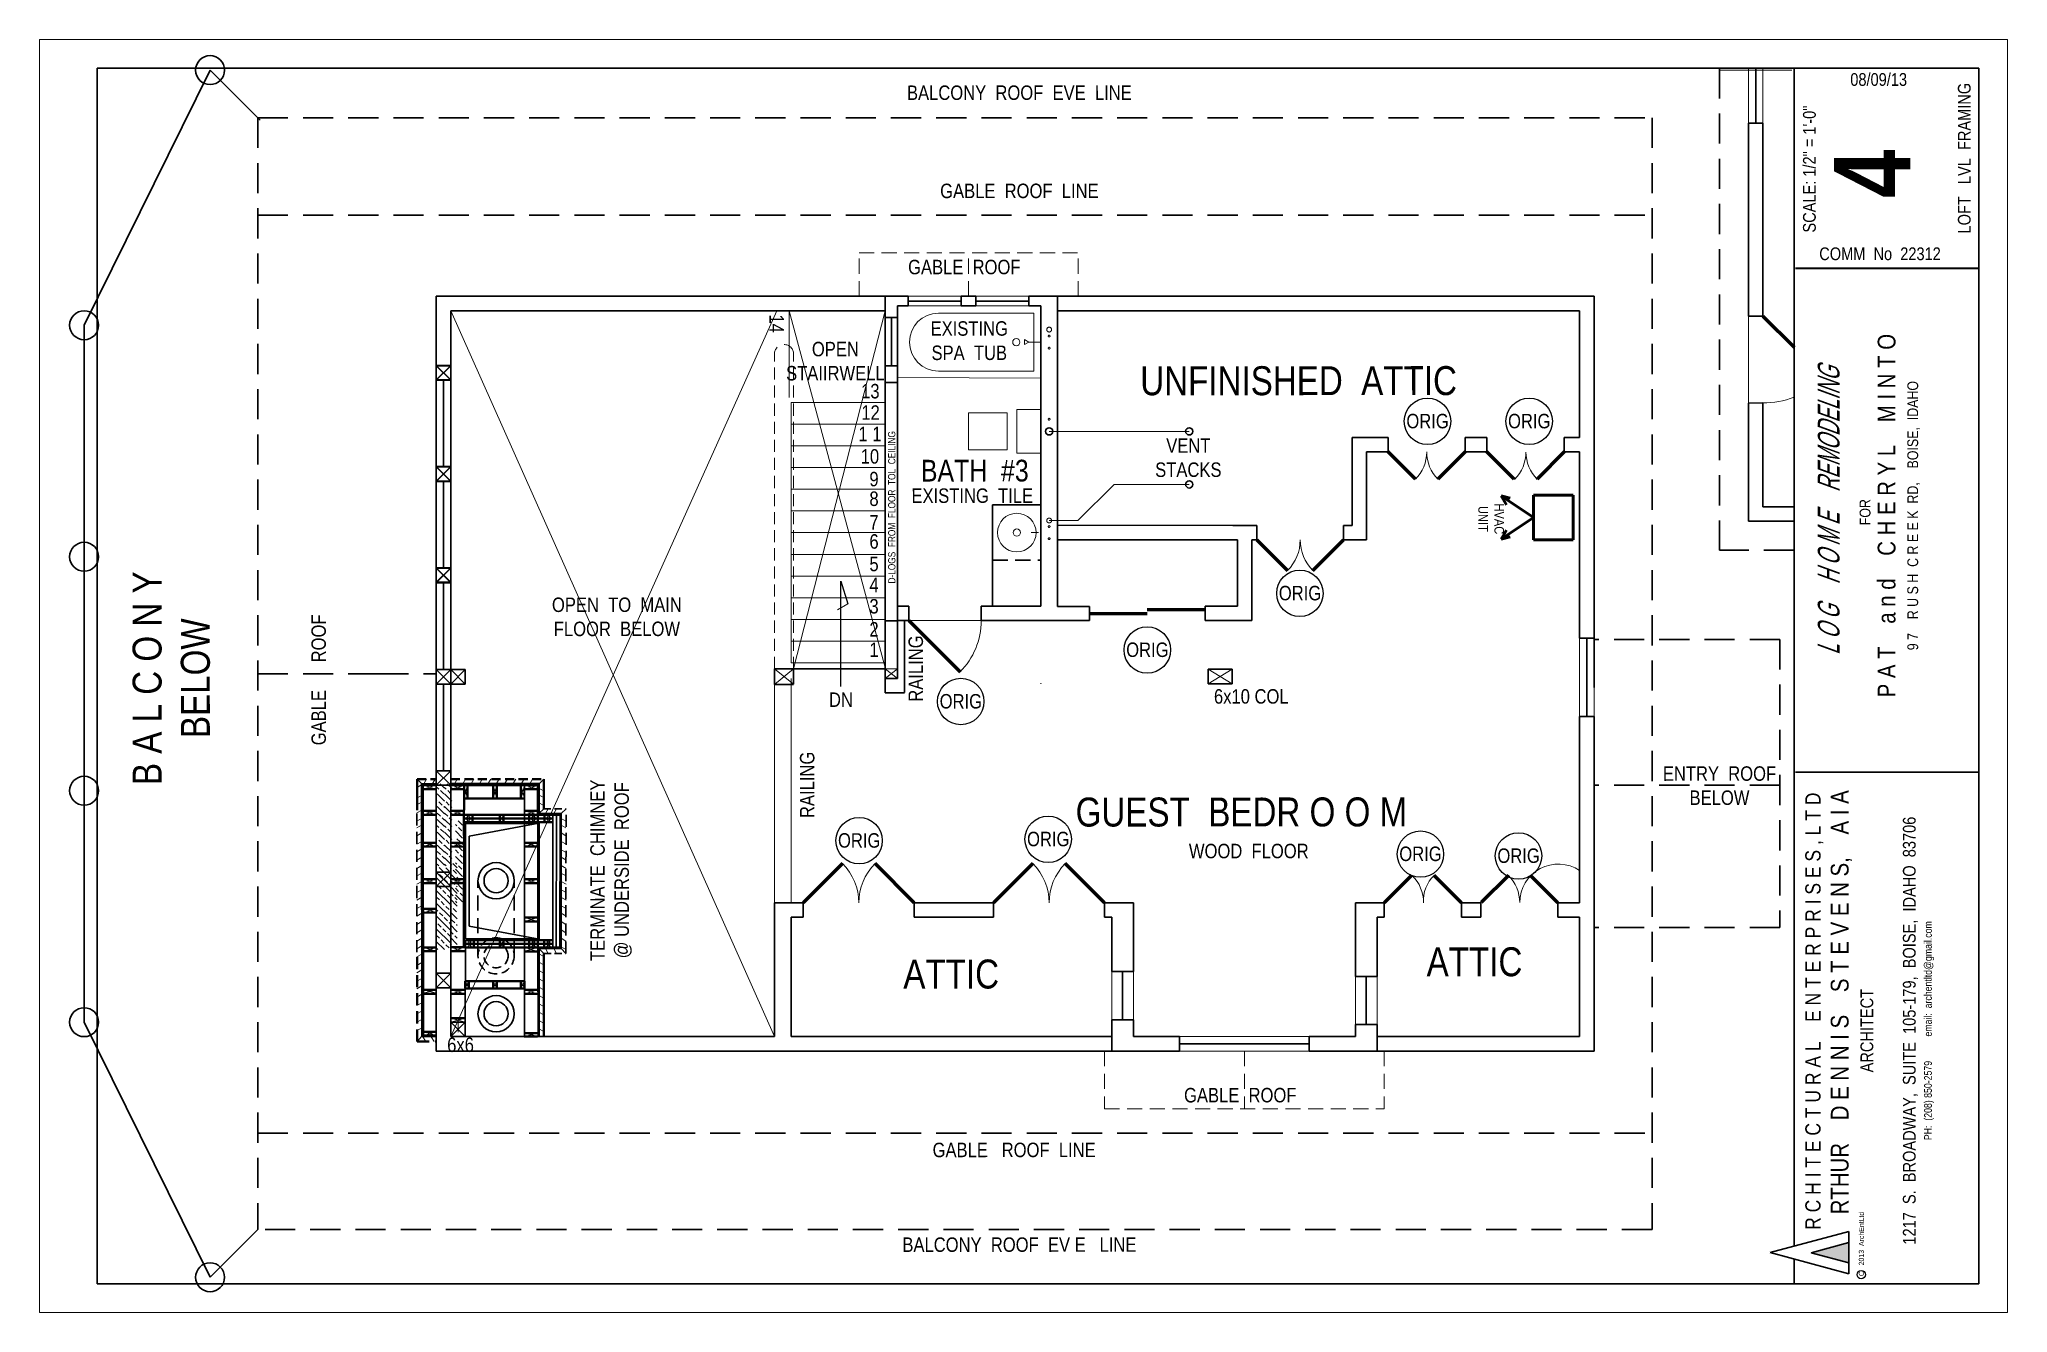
# Model space of a CAD drawing. Header units: inches. Extents: x 3662 to 8227, y 356 to 1283.
# Drawn here: x 3662 to 4478, y 356 to 884 of the extents above; entities outside this region: 2.
import ezdxf

# ---------------------------------------------------------------- set-up
doc = ezdxf.new("R2010")
doc.units = ezdxf.units.IN
doc.header["$MEASUREMENT"] = 0
doc.linetypes.add('HIDDEN', pattern=[0.375, 0.25, -0.125])
for name, color, linetype, lineweight in [('CABINETS', 2, 'HIDDEN', 20), ('DOORS', 7, 'Continuous', 60), ('FLOORING', 7, 'Continuous', 20), ('HVAC', 1, 'Continuous', 50), ('MASONRY', 14, 'Continuous', 30), ('NEW FRAMING', 6, 'Continuous', 30), ('NEW FRAMMING', 6, 'Continuous', 30), ('PLUMBING', 5, 'Continuous', 20), ('ROOF', 7, 'HIDDEN', 30), ('STAIRS', 7, 'Continuous', 20), ('WALL FRAMING', 7, 'Continuous', 30), ('WALLS', 7, 'Continuous', 30), ('WINDOWS', 5, 'Continuous', 30)]:
    doc.layers.add(name, color=color, linetype=linetype, lineweight=lineweight)
for name, color, linetype in [('TEXT', 7, 'Continuous'), ('TEXT80', 15, 'Continuous'), ('TITLE BLOCK', 7, 'Continuous'), ('TITLE_BLOCK', 250, 'Continuous')]:
    doc.layers.add(name, color=color, linetype=linetype)
doc.styles.add('ARCH ENT', font='technical.ttf', dxfattribs={"height": 2})
doc.styles.add('ARCHENT', font='technical.ttf', dxfattribs={"height": 6})
doc.styles.add('EXIST', font='romans.shx', dxfattribs={"width": 0.75, "oblique": 20, "height": 12})

msp = doc.modelspace()

# ---------------------------------------------------------------- texts
at = {"layer": 'HVAC', "insert": (4264.15, 685.6), "char_height": 4, "width": 360.0625, "attachment_point": 5, "rotation": 269.96723, "style": 'ARCHENT'}
msp.add_mtext('HVAC\\PUNIT', dxfattribs=at)
at = {"layer": 'PLUMBING', "color": 7, "char_height": 6, "width": 360.0625, "attachment_point": 5, "rotation": 0.03277, "style": 'ARCHENT'}
for s, insert in [('EXISTING', (4047.81, 764.52)), ('SPA  TUB', (4047.81, 754.44))]:
    msp.add_mtext(s, dxfattribs=dict(at, insert=insert))
at = {"layer": 'TEXT80', "color": 6, "char_height": 3, "width": 360.0625, "attachment_point": 5, "style": 'ARCHENT'}
for s, insert, rotation in [('3', (8226.41, 1281.44), 0.03277), ('D-LOGS  FROM  FLOOR  TOL  CEILING', (4015.69, 690.4), 90.03277)]:
    msp.add_mtext(s, dxfattribs=dict(at, insert=insert, rotation=rotation))
at = {"layer": 'TEXT80', "width": 360.0625, "attachment_point": 5, "style": 'ARCHENT'}
for s, insert, char_height, rotation in [('{\\C7;BALCONY  ROOF  EVE  LINE}', (4068.58, 862.3), 6, 0.03277), ('{\\C7;GABLE  ROOF  LINE}', (4068.58, 821.58), 6, 0.03277), ('{\\C7;GABLE  ROOF}', (4045.74, 790), 6, 0.03277), ('{\\C7;14}', (3967.95, 766.54), 6, 270.03277), ('{\\C7;OPEN\\PSTAIIRWELL}', (3992.29, 750.98), 6, 0.03277), ('{\\C7;UNFINISHED  ATTIC}', (4184.33, 742.82), 12, 0.03277), ('{\\C7;13}', (4006.79, 738.53), 6, 0.03277), ('{\\C7;12}', (4006.88, 729.68), 6, 0.03277), ('{\\C7;1 1}', (4006.62, 720.82), 6, 0.03277), ('{\\C7;VENT\\PSTACKS}', (4138.62, 710.96), 6, 0.03277), ('{\\C7;10}', (4006.62, 711.48), 6, 0.03277), ('{\\C7;BATH  #3}', (4050.1, 705.54), 9, 0.03277), ('{\\C7;9}', (4008.32, 702.07), 6, 0.03277), ('{\\C7;8}', (4008.32, 693.91), 6, 0.03277), ('{\\C7;EXISTING  TILE}', (4049.05, 695.19), 6, 0.03277), ('{\\C7;7}', (4008.32, 684.2), 6, 0.03277), ('{\\C7;6}', (4008.32, 676.21), 6, 0.03277), ('{\\C7;5}', (4008.32, 666.87), 6, 0.03277), ('{\\C7;B A L C O N Y\\PBELOW}', (3717.04, 619.54), 12, 90.03277), ('{\\C7;4}', (4008.32, 658.21), 6, 0.03277), ('{\\C7;OPEN  TO  MAIN\\PFLOOR  BELOW}', (3901.72, 644.96), 6, 0.03277), ('{\\C7;GABLE      ROOF}', (3778.12, 618.84), 6, 90.03277), ('{\\C7;3}', (4008.32, 649.32), 6, 0.03277), ('{\\C7;2}', (4008.32, 639.81), 6, 0.03277), ('{\\C7;RAILING}', (4025.66, 623.53), 6, 90.03277), ('{\\C7;1}', (4008.32, 631.32), 6, 0.03277), ('{\\C7;6x10 COL}', (4164.72, 611.95), 6, 0.03277), ('{\\C7;RAILING}', (3980.65, 575.31), 6, 90.03277), ('{\\C7;ENTRY  ROOF\\PBELOW}', (4358.82, 574.95), 6, 0.03277), ('{\\C7;TERMINATE  CHIMNEY\\P@ UNDERSIDE  ROOF}', (3899.29, 539.88), 6, 90.03277), ('{\\C7; ATTIC}', (4255.35, 501.86), 12, 0.03277), ('{\\C7; ATTIC}', (4038.4, 496.77), 12, 0.03277), ('{\\C7;GABLE  ROOF}', (4160.14, 446.6), 6, 0.03277), ('{\\C7;GABLE   ROOF  LINE}', (4066.4, 423.89), 6, 0.03277), ('{\\C7;BALCONY  ROOF  EV E   LINE}', (4068.58, 384.62), 6, 0.03277)]:
    msp.add_mtext(s, dxfattribs=dict(at, insert=insert, char_height=char_height, rotation=rotation))
at = {"layer": 'TEXT80', "color": 7, "width": 360.0625, "attachment_point": 5, "style": 'ARCHENT'}
for s, insert, char_height, rotation in [('ORIG', (4237.8, 726.12), 6, 359.96723), ('ORIG', (4279.95, 726.12), 6, 359.96723), ('ORIG', (4184.91, 654.79), 6, 359.96723), ('ORIG', (4121.64, 631.3), 6, 359.96723), ('{\\C7;DN}', (3994.61, 610.63), 6, 0.03277), ('ORIG', (4044.31, 609.93), 6, 359.96723), ('{\\C7;GUEST  BEDR O O M}', (4160.62, 563.98), 12, 0.03277), ('ORIG', (4002.17, 552.23), 6, 359.96723), ('ORIG', (4080.54, 552.81), 6, 359.96723), ('{\\C7;WOOD  FLOOR}', (4163.68, 547.83), 6, 0.03277), ('ORIG', (4234.87, 546.67), 6, 359.96723), ('ORIG', (4275.54, 545.9), 6, 359.96723)]:
    msp.add_mtext(s, dxfattribs=dict(at, insert=insert, char_height=char_height, rotation=rotation))
at = {"layer": 'TEXT80', "color": 9, "insert": (3836.9, 467.5), "char_height": 6, "width": 360.0625, "attachment_point": 5, "rotation": 0.03277, "style": 'ARCHENT'}
msp.add_mtext('{\\C7;6x6}', dxfattribs=at)
at = {"layer": 'TITLE BLOCK', "color": 7, "linetype": 'Continuous', "lineweight": 30, "ltscale": 0.5, "char_height": 5.2755, "attachment_point": 5, "style": 'ARCH ENT'}
for s, insert in [('\\A1;08/09/13', (4424.81, 867.77)), ('COMM  No  22312', (4425.37, 795.5))]:
    msp.add_mtext(s, dxfattribs=dict(at, insert=insert))
at = {"layer": 'TITLE BLOCK', "color": 7, "linetype": 'Continuous', "lineweight": 30, "ltscale": 0.5, "rotation": 90, "style": 'ARCH ENT'}
for s, insert, char_height, attachment_point in [('LOFT   LVL  FRAMING', (4460.34, 835.19), 5.2755, 5), ('SCALE: 1/2" = 1\'-0"  ', (4396.12, 830.66), 5.2755, 5), ('{\\fTechnical|b1|i0|c0|p34;4}', (4406.34, 828.73), 31.6532, 2), ('\\P{\\H0.3769x;  FOR\\P\\H1.644x;P A T    a n d    C H E R Y L    M I N T O\\P\\H0.6083x;9 7    R U S H  C R E E K  RD,    BOISE,  IDAHO}', (4419.55, 686.96), 11.9011, 5), ('        R C H I T E C T U R A L    E N T E R P R I S E S , L T D\\P{\\H1.167x;          RTHUR    D E N N I S    S T E V E N S,    A I A\\P\\H0.7145x;ARCHITECT\\P\\P1217  S.  BROADWAY,  SUITE  105-179,  BOISE,  IDAHO  83706\\P\\H0.5999x;PH:  (208) 850-2579          email:  archentltd@gmail.com}', (4394.4, 473.38), 6.3306, 2)]:
    msp.add_mtext(s, dxfattribs=dict(at, insert=insert, char_height=char_height, attachment_point=attachment_point))
at = {"layer": 'TITLE BLOCK', "color": 7, "linetype": 'Continuous', "lineweight": 9, "ltscale": 50, "insert": (4399.58, 688.92), "char_height": 9, "width": 201.5, "attachment_point": 2, "rotation": 90, "style": 'EXIST'}
msp.add_mtext('{\\fTechnical|b0|i0|c0|p34;L O G    H O M E    REMODELING}', dxfattribs=at)
at = {"layer": 'TITLE BLOCK', "color": 7, "linetype": 'HIDDEN', "insert": (4416.59, 371.6), "char_height": 2.0983, "width": 29.5, "attachment_point": 1, "rotation": 90, "style": 'ARCHENT'}
msp.add_mtext('C   2013  ArchEntLtd', dxfattribs=at)

# ---------------------------------------------------------------- hatches: boundary and pattern name
at = {"layer": 'NEW FRAMING', "linetype": 'Continuous', "lineweight": 9, "ltscale": 25}
h = msp.add_hatch(dxfattribs=at)
h.set_pattern_fill('ANSI33', color=256, scale=15, angle=90, style=0)
h.set_pattern_definition([(135, (5093.421, -4396.288), (-2.6516504, -2.6516504), []), (135, (5093.421, -4393.636), (-2.6516504, -2.6516504), [1.875, -0.9375])])
h.paths.add_polyline_path([(3827.26, 541.73), (3830.26, 541.73), (3830.26, 575.73), (3827.26, 575.73)])
h = msp.add_hatch(dxfattribs=at)
h.set_pattern_fill('ANSI33', color=256, scale=15, angle=90, style=0)
h.set_pattern_definition([(135, (5096.421, -4396.288), (-2.6516504, -2.6516504), []), (135, (5096.421, -4393.636), (-2.6516504, -2.6516504), [1.875, -0.9375])])
h.paths.add_polyline_path([(3830.26, 541.73), (3833.26, 541.73), (3833.26, 575.73), (3830.26, 575.73)])
h = msp.add_hatch(dxfattribs=at)
h.set_pattern_fill('ANSI33', color=256, scale=15, angle=90, style=0)
h.set_pattern_definition([(135, (5100.912, -4411.5887), (-2.6516504, -2.6516504), []), (135, (5100.912, -4408.937), (-2.6516504, -2.6516504), [1.875, -0.9375])])
h.paths.add_polyline_path([(3834.76, 526.43), (3837.76, 526.43), (3837.76, 560.43), (3834.76, 560.43)])
h = msp.add_hatch(dxfattribs=at)
h.set_pattern_fill('ANSI33', color=256, scale=15, angle=90, style=0)
h.set_pattern_definition([(135, (5093.012, -4431.008), (-2.6516504, -2.6516504), []), (135, (5093.012, -4428.3563), (-2.6516504, -2.6516504), [1.875, -0.9375])])
h.paths.add_polyline_path([(3829.86, 507.01), (3832.86, 507.01), (3832.86, 541.01), (3829.86, 541.01)])
h.paths.add_polyline_path([(3826.86, 507.01), (3829.86, 507.01), (3829.86, 541.01), (3826.86, 541.01)])
h = msp.add_hatch(dxfattribs=at)
h.set_pattern_fill('ANSI33', color=256, scale=15, angle=90, style=0)
h.set_pattern_definition([(135, (5098.7116, -4429.2565), (-2.6516504, -2.6516504), []), (135, (5098.7116, -4426.605), (-2.6516504, -2.6516504), [1.875, -0.9375])])
h.paths.add_polyline_path([(3832.55, 508.76), (3835.55, 508.76), (3835.55, 542.76), (3832.55, 542.76)])
at = {"layer": 'TITLE_BLOCK', "linetype": 'Continuous', "ltscale": 0.5}
msp.add_hatch(color=1, dxfattribs=at).paths.add_polyline_path([(4412.38, 385.57), (4396.8, 381.34), (4412.38, 377.11)])

# ---------------------------------------------------------------- linework, layer by layer
at = {"layer": 'CABINETS', "color": 6, "linetype": 'Continuous', "lineweight": 30, "ltscale": 25}
for p, q in [((4057.5, 649.4), (4057.5, 691.4)), ((4057.5, 691.4), (4077.5, 691.4))]:
    msp.add_line(p, q, dxfattribs=at)
at = {"layer": 'CABINETS', "color": 6, "linetype": 'HIDDEN', "lineweight": 30, "ltscale": 25}
msp.add_line((4057.5, 668.43), (4077.5, 668.43), dxfattribs=at)
at = {"layer": 'DOORS', "ltscale": 15}
for p, q in [((4376.85, 769.65), (4389.72, 756.78)), ((4232.75, 702.04), (4221.43, 713.36)), ((4253.43, 713.36), (4242.12, 702.04)), ((4273.75, 702.04), (4262.43, 713.36)), ((4294.49, 713.38), (4283.18, 702.07)), ((3995.26, 542.66), (3979, 526.4)), ((4025, 526.4), (4008.73, 542.66)), ((4074.15, 542.66), (4057.89, 526.4)), ((4103.89, 526.4), (4087.62, 542.66)), ((4231.16, 537.71), (4219.85, 526.4)), ((4251.85, 526.4), (4240.53, 537.71)), ((4271.31, 537.77), (4259.99, 526.46)), ((4291.85, 526.4), (4280.53, 537.71))]:
    msp.add_line(p, q, dxfattribs=at)
at = {"layer": 'DOORS', "linetype": 'Continuous', "ltscale": 15}
for p, q in [((4167, 676.9), (4179.72, 664.17)), ((4190.27, 664.17), (4203, 676.9))]:
    msp.add_line(p, q, dxfattribs=at)
at = {"layer": 'DOORS', "color": 7, "linetype": 'Continuous', "ltscale": 15}
for p, q in [((4097.6, 646.36), (4121.6, 646.36)), ((4145.6, 647.88), (4121.6, 647.88)), ((4022.75, 643.4), (4043.96, 622.19))]:
    msp.add_line(p, q, dxfattribs=at)
at = {"layer": 'DOORS', "lineweight": 9, "ltscale": 15}
msp.add_arc((4376.85, 769.65), 35.99, 270, 290.94795, dxfattribs=at)
at = {"layer": 'DOORS', "linetype": 'Continuous', "lineweight": 5, "ltscale": 15}
for centre, start, end in [((4167, 676.9), 315, 0), ((4203, 676.9), 180, 225)]:
    msp.add_arc(centre, 18, start, end, dxfattribs=at)
at = {"layer": 'DOORS', "color": 7, "linetype": 'Continuous', "lineweight": 5, "ltscale": 15}
msp.add_arc((4022.75, 643.4), 30, 315, 0, dxfattribs=at)
at = {"layer": 'FLOORING', "color": 6, "linetype": 'Continuous', "lineweight": 20, "ltscale": 25}
msp.add_line((4022.75, 643.4), (4052.75, 643.4), dxfattribs=at)
at = {"layer": 'FLOORING', "linetype": 'Continuous', "lineweight": 20, "ltscale": 25}
msp.add_line((4046.75, 643.4), (4046.75, 643.4), dxfattribs=at)
at = {"layer": 'HVAC', "ltscale": 25}
for p, q in [((4281.66, 686.16), (4268.3, 695.1)), ((4272.05, 694.18), (4268.3, 695.1)), ((4268.3, 695.1), (4270.46, 691.41)), ((4281.66, 686.16), (4268.3, 677.22)), ((4268.3, 677.22), (4270.46, 680.91)), ((4272.05, 678.14), (4268.3, 677.22))]:
    msp.add_line(p, q, dxfattribs=at)
at = {"layer": 'HVAC', "linetype": 'Continuous', "ltscale": 25}
for p, q in [((4281.66, 676.91), (4281.66, 695.41)), ((4298.16, 695.41), (4281.66, 695.41)), ((4298.16, 676.91), (4298.16, 695.41)), ((4298.16, 676.91), (4281.66, 676.91))]:
    msp.add_line(p, q, dxfattribs=at)
at = {"layer": 'MASONRY', "color": 6, "linetype": 'HIDDEN', "lineweight": 40, "ltscale": 15}
for p, q in [((3818.86, 577.65), (3826.85, 577.66)), ((3832.86, 577.65), (3871.43, 577.66))]:
    msp.add_line(p, q, dxfattribs=at)
at = {"layer": 'MASONRY', "color": 6, "linetype": 'Continuous', "lineweight": 40, "ltscale": 15}
for p, q in [((3818.87, 571.41), (3818.88, 564.86)), ((3818.88, 577.65), (3818.88, 564.86)), ((3871.43, 577.69), (3871.4, 565.39)), ((3871.42, 471.04), (3871.42, 505.4))]:
    msp.add_line(p, q, dxfattribs=at)
at = {"layer": 'MASONRY', "color": 6, "linetype": 'Continuous', "lineweight": 9, "ltscale": 20}
for p, q in [((3818.89, 577.69), (3820.89, 575.69)), ((3818.89, 577.69), (3820.89, 575.69)), ((3818.9, 574.27), (3820.9, 575.42)), ((3822.78, 577.7), (3821.62, 575.7)), ((3826.32, 577.66), (3825.17, 575.66)), ((3835.53, 577.69), (3834.38, 575.69)), ((3839, 577.69), (3837.84, 575.69)), ((3842.46, 577.69), (3841.31, 575.69)), ((3845.93, 577.69), (3844.77, 575.69)), ((3849.39, 577.69), (3848.23, 575.69)), ((3852.85, 577.69), (3851.7, 575.69)), ((3856.32, 577.69), (3855.16, 575.69)), ((3859.78, 577.69), (3858.63, 575.69)), ((3863.25, 577.69), (3862.09, 575.69)), ((3866.71, 577.69), (3865.56, 575.69)), ((3871.35, 572.81), (3869.35, 573.97)), ((3871.43, 577.69), (3869.43, 575.69)), ((3818.8, 563.7), (3820.8, 564.85)), ((3818.83, 569.79), (3820.75, 570.9)), ((3818.83, 566.99), (3820.76, 568.1)), ((3871.37, 566.73), (3869.37, 567.89)), ((3871.4, 565.39), (3869.4, 563.39)), ((3871.35, 570.01), (3869.42, 571.13)), ((3873.27, 565.39), (3872.12, 563.39)), ((3876.74, 565.39), (3875.58, 563.39)), ((3880.64, 565.39), (3878.67, 563.39)), ((3818.8, 554.18), (3820.8, 555.34)), ((3818.81, 554.19), (3820.81, 555.35)), ((3818.83, 560.27), (3820.75, 561.39)), ((3818.83, 557.48), (3820.76, 558.59)), ((3880.61, 554.19), (3878.61, 555.35)), ((3880.6, 560.27), (3878.67, 561.39)), ((3880.6, 557.48), (3878.67, 558.59)), ((3818.78, 547.59), (3820.88, 548.8)), ((3818.8, 550.72), (3820.8, 551.88)), ((3880.63, 550.72), (3878.63, 551.87)), ((3880.63, 547.26), (3878.63, 548.41)), ((3818.79, 537.54), (3820.88, 538.75)), ((3818.8, 544.13), (3820.8, 545.29)), ((3818.8, 540.67), (3820.8, 541.82)), ((3880.64, 537.54), (3878.54, 538.75)), ((3880.63, 544.13), (3878.63, 545.29)), ((3880.63, 540.67), (3878.63, 541.82)), ((3818.8, 534.08), (3820.8, 535.24)), ((3818.8, 530.62), (3820.8, 531.77)), ((3880.62, 534.08), (3878.62, 535.24)), ((3880.62, 530.62), (3878.62, 531.77)), ((3818.79, 527.49), (3820.88, 528.7)), ((3818.79, 524.02), (3820.79, 525.18)), ((3880.63, 527.49), (3878.54, 528.7)), ((3880.63, 524.02), (3878.63, 525.18)), ((3818.78, 520.89), (3820.81, 522.06)), ((3818.81, 517.44), (3820.81, 518.6)), ((3818.81, 513.98), (3820.81, 515.14)), ((3880.61, 517.44), (3878.61, 518.6)), ((3880.61, 513.98), (3878.61, 515.13)), ((3880.64, 520.89), (3878.62, 522.06)), ((3818.8, 507.38), (3820.89, 508.59)), ((3818.81, 510.52), (3820.81, 511.67)), ((3871.42, 505.4), (3869.42, 507.4)), ((3873.26, 505.39), (3872.11, 507.4)), ((3876.72, 505.39), (3875.57, 507.39)), ((3880.6, 505.39), (3878.6, 507.43)), ((3880.61, 510.52), (3878.61, 511.67)), ((3880.61, 507.06), (3878.61, 508.21)), ((3818.8, 497.33), (3820.9, 498.54)), ((3818.81, 503.93), (3820.81, 505.09)), ((3818.81, 500.47), (3820.81, 501.62)), ((3871.42, 504.15), (3869.42, 505.3)), ((3871.42, 500.68), (3869.42, 501.84)), ((3871.42, 497.22), (3869.42, 498.37)), ((3818.79, 490.74), (3820.82, 491.91)), ((3818.8, 493.87), (3820.8, 495.03)), ((3871.42, 493.76), (3869.42, 494.91)), ((3871.42, 490.3), (3869.42, 491.45)), ((3818.82, 487.29), (3820.82, 488.45)), ((3818.82, 483.83), (3820.82, 484.98)), ((3818.82, 480.36), (3820.82, 481.52)), ((3871.42, 486.83), (3869.42, 487.99)), ((3871.42, 483.37), (3869.42, 484.52)), ((3818.81, 476.89), (3820.81, 478.05)), ((3818.85, 473.45), (3820.85, 474.61)), ((3871.42, 479.9), (3869.42, 481.06)), ((3871.42, 476.44), (3869.42, 477.59)), ((3871.42, 472.98), (3869.42, 474.13)), ((3818.89, 468.87), (3820.77, 470.9)), ((3821.32, 470.89), (3822.47, 468.89)), ((3824.78, 470.89), (3825.93, 468.89))]:
    msp.add_line(p, q, dxfattribs=at)
at = {"layer": 'MASONRY', "color": 6, "linetype": 'HIDDEN', "lineweight": 30, "ltscale": 20}
for p, q in [((3818.82, 505.89), (3818.79, 564.89)), ((3880.6, 505.39), (3880.63, 565.39))]:
    msp.add_line(p, q, dxfattribs=at)
at = {"layer": 'MASONRY', "color": 6, "linetype": 'HIDDEN', "lineweight": 30, "ltscale": 12}
for p, q in [((3871.4, 565.39), (3880.63, 565.39)), ((3871.42, 505.4), (3880.6, 505.39))]:
    msp.add_line(p, q, dxfattribs=at)
at = {"layer": 'MASONRY', "color": 6, "linetype": 'HIDDEN', "lineweight": 40, "ltscale": 20}
for p, q in [((3818.88, 468.9), (3818.85, 505.83)), ((3818.86, 468.9), (3826.86, 468.9))]:
    msp.add_line(p, q, dxfattribs=at)
at = {"layer": 'NEW FRAMING', "color": 7, "linetype": 'Continuous', "lineweight": 40, "ltscale": 25}
for p, q in [((3820.89, 575.69), (3820.97, 470.91)), ((3869.4, 575.69), (3869.41, 563.39))]:
    msp.add_line(p, q, dxfattribs=at)
at = {"layer": 'NEW FRAMING', "ltscale": 15}
for p, q in [((3821.5, 471.4), (3821.41, 575.12)), ((3838.89, 510.93), (3838.84, 476.89)), ((3875.85, 470.9), (3838.85, 470.9))]:
    msp.add_line(p, q, dxfattribs=at)
at = {"layer": 'NEW FRAMING', "linetype": 'Continuous', "lineweight": 40, "ltscale": 15}
for p, q in [((3821.41, 575.12), (3826.87, 575.12)), ((3821.41, 573.58), (3826.86, 573.58)), ((3832.85, 573.48), (3838.34, 573.49)), ((3868.91, 575.09), (3832.86, 575.13)), ((3838.35, 575.09), (3838.33, 554.38)), ((3839.82, 575.18), (3839.82, 569.66)), ((3850.46, 575.19), (3850.47, 569.63)), ((3851.96, 575.19), (3851.96, 569.63)), ((3861.96, 575.17), (3861.96, 569.67)), ((3868.91, 573.58), (3863.46, 573.58)), ((3868.91, 575.11), (3868.9, 559.89)), ((3821.38, 564.54), (3826.85, 564.54)), ((3832.86, 564.54), (3838.33, 564.54)), ((3863.44, 569.66), (3838.36, 569.72)), ((3868.9, 564.54), (3863.43, 564.54)), ((3821.38, 562.89), (3826.87, 562.9)), ((3832.86, 562.89), (3838.34, 562.9)), ((3878.17, 562.89), (3838.34, 562.9)), ((3838.37, 561.4), (3841.87, 561.4)), ((3841.87, 562.9), (3841.87, 559.89)), ((3853.19, 562.9), (3853.19, 559.89)), ((3854.69, 562.9), (3854.69, 559.89)), ((3868.9, 562.89), (3863.41, 562.9)), ((3865.41, 562.88), (3865.41, 561.39)), ((3865.41, 561.38), (3865.41, 559.89)), ((3871.66, 562.88), (3871.66, 561.39)), ((3871.66, 561.38), (3871.66, 559.89)), ((3821.27, 549.73), (3826.76, 549.74)), ((3821.29, 551.33), (3826.76, 551.34)), ((3832.86, 549.68), (3838.35, 549.69)), ((3832.87, 551.28), (3838.34, 551.29)), ((3868.99, 551.33), (3863.52, 551.34)), ((3869.01, 549.73), (3863.52, 549.74)), ((3821.35, 536.23), (3826.83, 536.24)), ((3821.35, 534.58), (3826.84, 534.59)), ((3832.83, 536.23), (3838.3, 536.24)), ((3832.83, 534.58), (3838.32, 534.59)), ((3868.92, 534.58), (3863.43, 534.59)), ((3868.92, 536.23), (3863.45, 536.24)), ((3821.38, 523.96), (3826.85, 523.96)), ((3821.38, 522.31), (3826.87, 522.32)), ((3868.91, 518.63), (3863.42, 518.64)), ((3868.91, 520.28), (3863.43, 520.28)), ((3821.37, 506.35), (3826.84, 506.36)), ((3821.39, 507.9), (3826.87, 507.9)), ((3838.88, 506.3), (3832.85, 506.31)), ((3838.88, 507.95), (3832.87, 507.96)), ((3875.1, 509.4), (3838.95, 509.43)), ((3878.1, 507.89), (3838.95, 507.93)), ((3838.96, 509.43), (3842.46, 509.43)), ((3842.46, 507.93), (3842.46, 510.93)), ((3853.18, 507.9), (3853.18, 510.92)), ((3854.68, 507.9), (3854.68, 510.92)), ((3868.89, 507.9), (3863.4, 507.9)), ((3868.89, 506.25), (3863.42, 506.25)), ((3865.4, 509.41), (3865.4, 510.91)), ((3865.4, 507.91), (3865.4, 509.4)), ((3868.94, 509.41), (3868.95, 510.9)), ((3868.94, 507.91), (3868.94, 509.4)), ((3871.6, 509.4), (3875.1, 509.39)), ((3871.61, 509.4), (3871.62, 510.9)), ((3871.61, 507.9), (3871.61, 509.4)), ((3826.85, 490.36), (3821.42, 490.36)), ((3838.89, 490.35), (3832.87, 490.36)), ((3838.86, 493.95), (3838.86, 490.94)), ((3863.43, 490.89), (3838.93, 490.92)), ((3863.43, 493.91), (3838.95, 493.93)), ((3840.36, 493.95), (3840.36, 490.94)), ((3850.39, 493.93), (3850.4, 490.92)), ((3851.89, 493.93), (3851.89, 490.92)), ((3861.93, 493.93), (3861.93, 490.92)), ((3863.43, 493.93), (3863.43, 490.92)), ((3868.88, 490.35), (3863.43, 490.36)), ((3826.85, 488.71), (3821.38, 488.72)), ((3838.86, 488.7), (3832.84, 488.71)), ((3868.84, 488.7), (3863.42, 488.71)), ((3838.87, 478.6), (3832.86, 478.6)), ((3821.49, 472.88), (3826.86, 472.88)), ((3821.5, 471.4), (3826.85, 471.41)), ((3868.84, 470.9), (3863.34, 470.91)), ((3869.04, 472.38), (3863.42, 472.38))]:
    msp.add_line(p, q, dxfattribs=at)
at = {"layer": 'NEW FRAMING', "color": 7, "linetype": 'Continuous', "lineweight": 40, "ltscale": 15}
for p, q in [((3869.43, 575.69), (3832.86, 575.69)), ((3869.5, 559.39), (3838.35, 559.39)), ((3869, 559.85), (3838.37, 559.89)), ((3869.46, 511.39), (3838.89, 511.43))]:
    msp.add_line(p, q, dxfattribs=at)
at = {"layer": 'NEW FRAMING', "color": 7, "ltscale": 15}
for p, q in [((3878.6, 507.43), (3878.67, 563.39)), ((3838.96, 559.39), (3838.89, 511.43))]:
    msp.add_line(p, q, dxfattribs=at)
at = {"layer": 'NEW FRAMING', "color": 6, "linetype": 'Continuous', "lineweight": 40, "ltscale": 25}
msp.add_line((3838.37, 559.89), (3838.31, 507.95), dxfattribs=at)
at = {"layer": 'NEW FRAMING', "color": 6, "linetype": 'Continuous', "lineweight": 40, "ltscale": 15}
for p, q in [((3875.17, 561.39), (3838.96, 561.39)), ((3875.17, 559.89), (3838.96, 559.89)), ((3872.15, 561.39), (3875.17, 561.39)), ((3875.1, 510.9), (3838.96, 510.93))]:
    msp.add_line(p, q, dxfattribs=at)
at = {"layer": 'NEW FRAMING', "color": 6, "ltscale": 15}
for p, q in [((3875.1, 507.89), (3875.17, 562.89)), ((3876.6, 507.89), (3876.67, 562.89)), ((3878.1, 507.89), (3878.17, 562.89))]:
    msp.add_line(p, q, dxfattribs=at)
at = {"layer": 'NEW FRAMMING', "color": 6, "linetype": 'Continuous', "ltscale": 25}
for p, q in [((3826.85, 471.41), (3826.85, 580.57)), ((3863.42, 470.91), (3863.44, 575.09))]:
    msp.add_line(p, q, dxfattribs=at)
at = {"layer": 'NEW FRAMMING', "linetype": 'Continuous', "lineweight": 9, "ltscale": 25}
for p, q in [((3826.85, 575.13), (3821.41, 573.58)), ((3826.86, 573.58), (3821.41, 575.12)), ((3838.34, 573.49), (3832.85, 575.13)), ((3838.34, 575.09), (3832.85, 573.48)), ((3863.46, 573.58), (3868.91, 575.11)), ((3863.47, 575.13), (3868.91, 573.58)), ((3826.87, 562.9), (3821.38, 564.54)), ((3826.86, 564.5), (3821.38, 562.89)), ((3838.34, 562.9), (3832.86, 564.54)), ((3838.34, 564.5), (3832.86, 562.89)), ((3863.41, 562.9), (3868.9, 564.54)), ((3863.41, 564.5), (3868.9, 562.89)), ((3826.76, 549.74), (3821.27, 551.38)), ((3826.76, 551.34), (3821.27, 549.73)), ((3838.35, 549.69), (3832.86, 551.33)), ((3838.34, 551.29), (3832.86, 549.68)), ((3863.52, 549.74), (3869.01, 551.38)), ((3863.52, 551.34), (3869.01, 549.73)), ((3826.84, 534.59), (3821.35, 536.23)), ((3826.84, 536.19), (3821.35, 534.58)), ((3838.32, 534.59), (3832.83, 536.23)), ((3838.32, 536.19), (3832.83, 534.58)), ((3863.43, 534.59), (3868.92, 536.23)), ((3863.43, 536.19), (3868.92, 534.58)), ((3826.87, 522.32), (3821.38, 523.96)), ((3826.87, 523.92), (3821.38, 522.31)), ((3863.42, 518.64), (3868.91, 520.28)), ((3863.42, 520.24), (3868.91, 518.63)), ((3826.87, 507.9), (3821.39, 506.25)), ((3826.88, 506.3), (3821.39, 507.9)), ((3832.85, 506.31), (3838.88, 507.95)), ((3832.86, 507.91), (3838.88, 506.3)), ((3863.4, 507.9), (3868.89, 506.25)), ((3863.4, 506.3), (3868.89, 507.9)), ((3826.87, 490.36), (3821.37, 488.88)), ((3826.87, 488.88), (3821.44, 490.36)), ((3832.84, 488.71), (3838.86, 490.35)), ((3832.84, 490.31), (3838.86, 488.7)), ((3863.42, 488.71), (3868.84, 490.35)), ((3863.43, 490.36), (3868.84, 488.7)), ((3832.85, 476.95), (3838.87, 478.6)), ((3832.85, 478.55), (3838.87, 476.95)), ((3826.86, 471.41), (3821.49, 472.88)), ((3826.87, 472.88), (3821.5, 471.4)), ((3863.41, 470.9), (3868.84, 472.38)), ((3863.41, 472.38), (3869.04, 470.9))]:
    msp.add_line(p, q, dxfattribs=at)
at = {"layer": 'NEW FRAMMING', "color": 6, "linetype": 'HIDDEN', "ltscale": 25}
for p, q in [((3844.11, 504.44), (3844.13, 535.58)), ((3859.12, 504.42), (3859.13, 535.58))]:
    msp.add_line(p, q, dxfattribs=at)
at = {"layer": 'PLUMBING', "color": 7, "linetype": 'Continuous', "lineweight": 20, "ltscale": 15}
for p, q in [((4035, 770.9), (4074.5, 770.9)), ((4035, 746.9), (4074.5, 746.9)), ((4063.5, 729.6), (4047.5, 729.6)), ((4047.5, 729.6), (4047.5, 721.9)), ((4063.5, 721.9), (4063.5, 729.6)), ((4067.5, 721.9), (4067.5, 730.9)), ((4067.5, 730.9), (4077.5, 730.9)), ((4063.5, 721.9), (4063.5, 714.2)), ((4067.5, 721.9), (4067.5, 712.9)), ((4063.5, 714.2), (4047.5, 714.2)), ((4067.5, 712.9), (4077.5, 712.9))]:
    msp.add_line(p, q, dxfattribs=at)
at = {"layer": 'PLUMBING', "color": 7, "ltscale": 15}
msp.add_line((4074.5, 770.9), (4074.5, 746.9), dxfattribs=at)
at = {"layer": 'PLUMBING', "color": 7, "linetype": 'Continuous', "lineweight": 20, "ltscale": 20}
for p, q in [((4070.66, 759.93), (4072.44, 758.9)), ((4070.67, 757.87), (4070.66, 759.93)), ((4070.67, 757.87), (4072.44, 758.9)), ((4072.44, 758.9), (4077.5, 758.9))]:
    msp.add_line(p, q, dxfattribs=at)
at = {"layer": 'PLUMBING', "color": 3, "linetype": 'Continuous', "lineweight": 20, "ltscale": 15}
msp.add_line((4047.5, 714.2), (4047.5, 721.9), dxfattribs=at)
at = {"layer": 'PLUMBING', "color": 7, "linetype": 'Continuous', "lineweight": 20, "ltscale": 25}
for p, q in [((4080.92, 721.9), (4139, 721.9)), ((4092.86, 684.92), (4107.84, 699.9)), ((4137.59, 699.9), (4107.84, 699.9)), ((4080.92, 684.92), (4092.86, 684.92))]:
    msp.add_line(p, q, dxfattribs=at)
at = {"layer": 'PLUMBING', "color": 7, "linetype": 'HIDDEN', "lineweight": 20, "ltscale": 25}
msp.add_line((4139, 699.9), (4137.59, 699.9), dxfattribs=at)
at = {"layer": 'PLUMBING', "color": 6, "linetype": 'Continuous', "lineweight": 20, "ltscale": 25}
msp.add_line((4073.49, 679.99), (4076.47, 679.99), dxfattribs=at)
at = {"layer": 'PLUMBING', "color": 7, "linetype": 'Continuous', "lineweight": 5, "ltscale": 15}
msp.add_circle((4067.31, 758.9), 1.5, dxfattribs=at)
at = {"layer": 'PLUMBING', "color": 7, "linetype": 'HIDDEN', "lineweight": 20, "ltscale": 25}
for centre, radius in [((4080.92, 764.09), 1), ((4080.92, 761.4), 0.375), ((4080.92, 756.4), 0.375), ((4080.92, 684.92), 1), ((4080.92, 682.42), 0.375), ((4080.92, 677.42), 0.375)]:
    msp.add_circle(centre, radius, dxfattribs=at)
at = {"layer": 'PLUMBING', "color": 128, "linetype": 'HIDDEN', "lineweight": 20, "ltscale": 25}
msp.add_circle((4080.92, 726.93), 0.375, dxfattribs=at)
at = {"layer": 'PLUMBING', "color": 7, "linetype": 'Continuous', "lineweight": 30, "ltscale": 15}
for centre in [(4080.92, 721.9), (4139, 721.9), (4139, 699.9)]:
    msp.add_circle(centre, 1.5, dxfattribs=at)
at = {"layer": 'PLUMBING', "color": 6, "linetype": 'Continuous', "lineweight": 20, "ltscale": 15}
msp.add_circle((4067.5, 679.92), 8, dxfattribs=at)
at = {"layer": 'PLUMBING', "color": 6, "linetype": 'Continuous', "lineweight": 5, "ltscale": 15}
msp.add_circle((4067.5, 679.92), 1.5, dxfattribs=at)
at = {"layer": 'PLUMBING', "color": 7, "linetype": 'Continuous', "lineweight": 20, "ltscale": 15}
msp.add_arc((4035, 758.9), 12, 90, 270, dxfattribs=at)
at = {"layer": 'ROOF', "ltscale": 50}
for p, q in [((4358.85, 872.45), (4358.85, 672.65)), ((4389.72, 672.65), (4358.85, 672.65)), ((4383.84, 635.65), (4306.84, 635.65)), ((4383.84, 575.14), (4306.85, 575.14)), ((4383.85, 516.15), (4306.85, 516.15))]:
    msp.add_line(p, q, dxfattribs=at)
at = {"layer": 'ROOF', "color": 7, "ltscale": 50}
for p, q in [((3752.85, 851.9), (3752.85, 390.9)), ((3752.85, 621.4), (3802.85, 621.4)), ((3802.85, 621.4), (3826.85, 621.4))]:
    msp.add_line(p, q, dxfattribs=at)
at = {"layer": 'ROOF', "linetype": 'HIDDEN', "ltscale": 50}
for p, q in [((4330.85, 851.9), (4330.85, 390.9)), ((3752.85, 811.6), (4330.85, 811.6)), ((4383.84, 635.65), (4383.85, 516.15)), ((3752.85, 430.9), (4330.85, 430.9))]:
    msp.add_line(p, q, dxfattribs=at)
at = {"layer": 'ROOF', "color": 7, "linetype": 'HIDDEN', "lineweight": 20, "ltscale": 25}
for p, q in [((4002.1, 777.9), (4002.1, 795.9)), ((4002.1, 795.9), (4092.89, 795.9)), ((4047.5, 777.9), (4047.5, 795.9)), ((4092.89, 777.9), (4092.89, 795.9)), ((4103.89, 464.9), (4103.89, 440.9)), ((4161.85, 464.9), (4161.85, 440.9)), ((4219.81, 464.9), (4219.81, 440.9)), ((4103.89, 440.9), (4219.81, 440.9))]:
    msp.add_line(p, q, dxfattribs=at)
at = {"layer": 'ROOF', "color": 7, "lineweight": 5, "ltscale": 25}
msp.add_line((4306.84, 635.65), (4306.84, 516.15), dxfattribs=at)
at = {"layer": 'STAIRS', "linetype": 'Continuous', "lineweight": 20, "ltscale": 15}
for p, q in [((3973.09, 771.91), (3973.09, 735.87)), ((3974, 625.9), (3974, 733.9))]:
    msp.add_line(p, q, dxfattribs=at)
at = {"layer": 'STAIRS', "lineweight": 20, "ltscale": 15}
for p, q in [((4012.99, 733.9), (3974, 733.9)), ((4012.99, 724.9), (3974, 724.9)), ((4012.99, 715.9), (3974, 715.9)), ((4012.99, 706.9), (3974, 706.9)), ((4012.99, 697.9), (3974, 697.9)), ((4012.99, 688.9), (3974, 688.9)), ((4012.99, 679.9), (3974, 679.9)), ((4012.99, 670.9), (3974, 670.9)), ((4012.99, 661.9), (3974, 661.9)), ((4012.99, 652.9), (3974, 652.9)), ((4012.99, 643.9), (3974, 643.9)), ((4012.99, 634.9), (3974, 634.9)), ((4012.99, 625.9), (3974, 625.9))]:
    msp.add_line(p, q, dxfattribs=at)
at = {"layer": 'STAIRS', "ltscale": 25}
msp.add_line((3997.39, 650.34), (3993.21, 647.9), dxfattribs=at)
at = {"layer": 'STAIRS', "linetype": 'HIDDEN', "ltscale": 25}
msp.add_arc((3971, 753.92), 4, 0, 180, dxfattribs=at)
at = {"layer": 'TEXT', "linetype": 'Continuous', "ltscale": 15}
for p, q in [((3994.53, 616.1), (3994.53, 659.81)), ((3994.53, 659.81), (3997.39, 650.34))]:
    msp.add_line(p, q, dxfattribs=at)
at = {"layer": 'TEXT', "color": 7, "linetype": 'Continuous', "ltscale": 15}
for centre in [(4237.76, 726.06), (4279.92, 726.06), (4184.87, 654.73), (4121.6, 631.24), (4044.27, 609.87), (4002.13, 552.17), (4080.5, 552.74), (4234.84, 546.6), (4275.5, 545.83)]:
    msp.add_circle(centre, 9.63, dxfattribs=at)
at = {"layer": 'TEXT', "color": 6, "linetype": 'Continuous', "lineweight": 30, "ltscale": 15}
for centre, radius in [((3851.63, 535.58), 7.5), ((3851.64, 535.58), 5), ((3851.63, 480.42), 7.5), ((3851.63, 480.42), 5)]:
    msp.add_circle(centre, radius, dxfattribs=at)
at = {"layer": 'TEXT', "color": 6, "linetype": 'HIDDEN', "lineweight": 30, "ltscale": 15}
for radius in [7.5, 5]:
    msp.add_circle((3851.62, 504.43), radius, dxfattribs=at)
at = {"layer": 'TITLE BLOCK', "color": 7, "linetype": 'Continuous', "lineweight": 0, "ltscale": 0.5}
for p, q in [((4478.28, 884.45), (3662.29, 884.45)), ((3662.29, 884.45), (3662.29, 356.45)), ((4478.28, 884.45), (4478.28, 356.45)), ((3662.29, 356.45), (4478.28, 356.45))]:
    msp.add_line(p, q, dxfattribs=at)
at = {"layer": 'TITLE BLOCK', "color": 7, "linetype": 'Continuous', "lineweight": 30, "ltscale": 0.5}
for p, q in [((3686.29, 872.45), (3686.29, 368.45)), ((4466.28, 872.45), (3686.29, 872.45)), ((4389.72, 384.01), (4389.72, 872.45)), ((4466.28, 368.45), (4466.28, 872.45)), ((4390.31, 580.52), (4466.28, 580.52)), ((4412.38, 390.16), (4379.89, 381.34)), ((4412.38, 385.54), (4396.8, 381.31)), ((4412.38, 385.54), (4396.8, 381.31)), ((4412.38, 390.16), (4412.38, 372.52)), ((4412.38, 390.13), (4412.38, 372.49)), ((4389.72, 368.45), (4389.72, 378.68)), ((4412.38, 377.08), (4396.8, 381.31)), ((4412.38, 377.08), (4396.8, 381.31)), ((3686.29, 368.45), (4466.28, 368.45))]:
    msp.add_line(p, q, dxfattribs=at)
at = {"layer": 'TITLE BLOCK', "color": 7, "linetype": 'Continuous', "lineweight": 30, "ltscale": 0.0625}
msp.add_line((4379.89, 381.34), (4412.38, 372.52), dxfattribs=at)
at = {"layer": 'TITLE BLOCK', "color": 7, "linetype": 'Continuous', "lineweight": 30, "ltscale": 0.5, "const_width": 0.791}
msp.add_lwpolyline([(4390.31, 789.55), (4466.28, 789.55)], dxfattribs=at)
at = {"layer": 'TITLE BLOCK', "color": 7, "linetype": 'Continuous'}
msp.add_circle((4417.59, 372.21), 1.75, dxfattribs=at)
at = {"layer": 'WALL FRAMING', "ltscale": 15}
for p, q in [((7933.99, 1246.8), (7933.99, 1235.8)), ((3680.85, 765.9), (3733.05, 871.7)), ((3753.85, 850.9), (3733.05, 871.7)), ((4370.85, 849.65), (4370.85, 769.65)), ((4370.9, 849.65), (4376.9, 849.66)), ((4376.85, 849.66), (4376.85, 769.66)), ((3826.85, 464.9), (3826.85, 777.9)), ((3826.85, 777.9), (4018, 777.9)), ((4022.5, 777.9), (4022.5, 773.9)), ((4044.5, 777.9), (4044.5, 773.9)), ((4050.5, 777.9), (4050.5, 773.9)), ((4072.5, 777.9), (4072.5, 773.9)), ((4084.35, 777.9), (4084.35, 649.3)), ((4306.85, 777.9), (4306.85, 615.65)), ((3832.85, 470.9), (3832.85, 771.9)), ((3832.85, 771.9), (4012.99, 771.9)), ((3832.85, 470.9), (3832.85, 771.9)), ((4018, 769.05), (4012.99, 769.05)), ((4018, 769.05), (4018, 773.9)), ((4077.5, 773.9), (4077.5, 649.4)), ((4084.35, 771.9), (4300.85, 771.9)), ((4300.85, 771.9), (4300.85, 719.4)), ((4376.81, 769.66), (4370.81, 769.65)), ((3680.85, 476.9), (3680.85, 765.9)), ((3832.85, 749.27), (3826.85, 749.27)), ((3832.85, 749.1), (3826.85, 749.1)), ((3832.85, 749.1), (3826.85, 749.1)), ((3832.85, 743.27), (3826.85, 743.27)), ((3832.85, 743.1), (3826.85, 743.1)), ((3832.85, 743.1), (3826.85, 743.1)), ((3832.85, 743.27), (3832.85, 749.27)), ((3832.85, 743.1), (3832.85, 749.1)), ((3832.85, 743.1), (3832.85, 749.1)), ((4018, 749.05), (4012.99, 749.05)), ((4376.85, 733.66), (4370.85, 733.65)), ((4370.85, 733.65), (4370.85, 684.65)), ((4376.85, 733.66), (4376.85, 690.65)), ((4206.52, 719.4), (4206.52, 682.9)), ((4221.43, 719.36), (4206.52, 719.4)), ((4221.43, 719.36), (4221.43, 713.36)), ((4253.43, 719.36), (4253.43, 713.36)), ((4262.43, 719.36), (4253.43, 719.36)), ((4262.43, 719.36), (4262.43, 713.36)), ((4300.85, 719.4), (4294.43, 719.4)), ((4294.43, 719.36), (4294.43, 713.36)), ((4212.52, 713.4), (4212.52, 676.9)), ((4221.43, 713.36), (4212.52, 713.4)), ((4262.43, 713.36), (4253.43, 713.36)), ((4300.85, 713.4), (4294.43, 713.4)), ((4300.85, 713.4), (4300.85, 636.15)), ((3832.85, 707.3), (3826.85, 707.3)), ((3832.85, 707.13), (3826.85, 707.13)), ((3832.85, 707.13), (3826.85, 707.13)), ((3832.85, 701.3), (3832.85, 707.3)), ((3832.85, 701.13), (3832.85, 707.13)), ((3832.85, 701.13), (3832.85, 707.13)), ((3832.85, 701.3), (3826.85, 701.3)), ((3832.85, 701.13), (3826.85, 701.13)), ((3832.85, 701.13), (3826.85, 701.13)), ((4389.72, 690.65), (4376.85, 690.65)), ((4167, 682.9), (4157, 682.9)), ((4167, 682.9), (4167, 676.9)), ((4206.52, 682.9), (4203, 682.9)), ((4203, 682.9), (4203, 676.9)), ((4389.72, 684.65), (4370.85, 684.65)), ((4370.85, 684.65), (4376.85, 684.65)), ((4167, 676.9), (4164.96, 676.9)), ((4212.52, 676.9), (4203, 676.9)), ((3832.85, 665.3), (3826.85, 665.3)), ((3832.85, 665.13), (3826.85, 665.13)), ((3832.85, 665.13), (3826.85, 665.13)), ((3832.85, 659.3), (3832.85, 665.3)), ((3832.85, 659.13), (3832.85, 665.13)), ((3832.85, 659.13), (3832.85, 665.13)), ((3832.85, 659.3), (3826.85, 659.3)), ((3832.85, 659.13), (3826.85, 659.13)), ((3832.85, 659.13), (3826.85, 659.13)), ((4018, 643.4), (4018, 619.47)), ((3832.85, 623.13), (3826.85, 623.13)), ((3838.85, 623.13), (3832.85, 623.13)), ((3832.85, 617.13), (3832.85, 623.13)), ((3838.85, 617.13), (3838.85, 623.13)), ((3974.99, 623.4), (3967, 623.4)), ((4012.99, 623.4), (3974, 623.4)), ((3975, 617), (3974.99, 623.4)), ((4012.99, 623.4), (4012.99, 619.46)), ((4156.85, 623.27), (4146.85, 623.27)), ((4146.85, 623.27), (4146.85, 617.27)), ((3832.85, 617.13), (3826.85, 617.13)), ((3838.85, 617.13), (3832.85, 617.13)), ((3975, 616.99), (3967, 616.99)), ((4077.5, 617.37), (4077.5, 617.27)), ((4156.85, 617.27), (4146.85, 617.27)), ((3832.85, 581.13), (3826.85, 581.13)), ((3832.85, 575.13), (3832.85, 581.13)), ((3832.85, 575.13), (3826.85, 575.13)), ((3832.85, 539.14), (3826.85, 539.14)), ((3832.85, 533.14), (3826.85, 533.14)), ((3967, 526.9), (3967, 526.9)), ((3979, 526.4), (3967, 526.4)), ((3967, 526.4), (3967, 470.9)), ((3979, 520.4), (3979, 526.4)), ((4025, 520.4), (4025, 526.4)), ((4057.89, 526.4), (4025, 526.4)), ((4057.89, 520.4), (4057.89, 526.4)), ((4115.89, 526.4), (4103.89, 526.4)), ((4103.89, 520.4), (4103.89, 526.4)), ((4115.89, 526.4), (4115.89, 497.9)), ((4219.85, 526.4), (4207.89, 526.4)), ((4207.89, 526.4), (4207.89, 495.9)), ((4219.85, 526.4), (4219.85, 520.4)), ((4251.85, 526.4), (4251.85, 520.4)), ((4259.85, 526.4), (4251.85, 526.4)), ((4259.85, 526.4), (4259.85, 520.4)), ((4300.85, 526.4), (4291.85, 526.4)), ((4291.85, 526.4), (4291.85, 520.4)), ((3974, 520.4), (3974, 470.9)), ((3979, 520.4), (3974, 520.4)), ((4057.89, 520.4), (4025, 520.4)), ((4106.89, 520.4), (4103.89, 520.4)), ((4106.89, 520.4), (4106.89, 497.9)), ((4219.85, 520.4), (4216.89, 520.4)), ((4216.89, 520.4), (4216.89, 495.9)), ((4259.85, 520.4), (4251.85, 520.4)), ((4300.85, 520.4), (4291.85, 520.4)), ((3832.85, 470.9), (3832.85, 506.9)), ((4115.89, 497.9), (4106.89, 497.9)), ((3832.85, 497.16), (3826.85, 497.16)), ((3832.85, 491.16), (3826.85, 491.16)), ((4216.89, 495.9), (4207.89, 495.9)), ((3680.85, 476.9), (3733.05, 371.1)), ((3838.85, 476.9), (3832.85, 476.9)), ((4115.89, 477.9), (4106.89, 477.9)), ((4106.89, 464.9), (4106.89, 477.9)), ((4115.89, 470.9), (4115.89, 477.9)), ((4207.89, 475.9), (4207.89, 470.9)), ((4216.89, 475.9), (4207.89, 475.9)), ((4216.89, 475.9), (4216.89, 464.9)), ((3967, 470.9), (3832.85, 470.9)), ((3868.84, 470.9), (3835.85, 470.9)), ((4106.89, 470.9), (3974, 470.9)), ((4135, 470.9), (4115.85, 470.93)), ((4135, 464.9), (4135, 470.9)), ((4135, 464.9), (4135, 470.9)), ((4207.89, 470.9), (4188.7, 470.9)), ((4188.7, 464.9), (4188.7, 470.9)), ((4207.89, 470.9), (4207.89, 470.9)), ((4300.85, 470.9), (4216.89, 470.9)), ((4135, 464.9), (3826.85, 464.9)), ((4306.85, 464.9), (4188.7, 464.9)), ((3752.85, 390.9), (3733.05, 371.1))]:
    msp.add_line(p, q, dxfattribs=at)
at = {"layer": 'WALL FRAMING', "lineweight": 9, "ltscale": 15}
for p, q in [((4388.81, 871.67), (4358.81, 871.64)), ((4370.85, 872.45), (4370.85, 849.65)), ((4376.85, 872.45), (4376.85, 849.65)), ((4370.85, 769.65), (4370.85, 733.65)), ((4188.7, 470.9), (4135, 470.9)), ((4188.7, 464.9), (4135, 464.9))]:
    msp.add_line(p, q, dxfattribs=at)
at = {"layer": 'WALL FRAMING', "linetype": 'HIDDEN', "ltscale": 50}
for p, q in [((3752.85, 851.9), (4330.85, 851.9)), ((4330.85, 390.9), (3752.85, 390.9))]:
    msp.add_line(p, q, dxfattribs=at)
at = {"layer": 'WALL FRAMING', "color": 7, "lineweight": 5, "ltscale": 25}
for p, q in [((3832.85, 771.9), (3967, 470.9)), ((3832.85, 470.9), (3968.06, 771.9)), ((3832.85, 470.9), (3968.06, 771.9)), ((3973.09, 771.91), (4013.03, 623.38)), ((3974.99, 623.4), (4012.99, 771.9))]:
    msp.add_line(p, q, dxfattribs=at)
at = {"layer": 'WALL FRAMING', "color": 6, "ltscale": 15}
for p, q in [((4018, 742.19), (4012.99, 742.19)), ((4158.96, 682.9), (4084.3, 682.94)), ((4077.5, 669.53), (4077.5, 649.4)), ((4158.96, 676.9), (4084.3, 676.94)), ((4158.96, 676.9), (4158.96, 649.38)), ((4164.96, 676.9), (4164.96, 643.51)), ((4022.75, 649.4), (4022.75, 643.4)), ((4052.75, 649.4), (4052.75, 643.4)), ((4077.5, 649.4), (4052.75, 649.4)), ((4097.6, 649.31), (4084.35, 649.3)), ((4097.6, 649.31), (4097.6, 646.36)), ((4097.6, 646.18), (4097.6, 643.42)), ((4145.6, 649.4), (4145.6, 643.4)), ((4158.98, 649.36), (4145.6, 649.35)), ((4017.99, 643.38), (4012.99, 643.38)), ((4097.6, 643.42), (4077.5, 643.4)), ((4164.96, 643.41), (4145.6, 643.4))]:
    msp.add_line(p, q, dxfattribs=at)
at = {"layer": 'WALL FRAMING', "color": 7, "ltscale": 15}
for p, q in [((4020.95, 643.4), (4020.96, 613.59)), ((4306.85, 636.15), (4300.85, 636.15)), ((4012.99, 619.46), (4012.99, 613.46)), ((4020.96, 613.47), (4012.99, 613.46)), ((4306.85, 603.65), (4300.85, 603.65))]:
    msp.add_line(p, q, dxfattribs=at)
at = {"layer": 'WALL FRAMING', "linetype": 'Continuous', "lineweight": 20, "ltscale": 15}
for p, q in [((3967, 623.4), (3967, 526.9)), ((3974, 619.4), (3974, 526.4)), ((3967, 541.9), (3967, 526.4))]:
    msp.add_line(p, q, dxfattribs=at)
at = {"layer": 'WALL FRAMING', "color": 6, "linetype": 'Continuous', "lineweight": 9, "ltscale": 25}
for p, q in [((3838.32, 575.15), (3839.82, 569.59)), ((3839.82, 575.15), (3838.33, 569.59)), ((3850.46, 575.19), (3851.96, 569.63)), ((3851.96, 575.19), (3850.47, 569.63)), ((3861.96, 575.17), (3863.44, 569.66)), ((3863.45, 575.16), (3861.97, 569.67)), ((3841.87, 561.4), (3838.36, 562.9)), ((3841.87, 562.9), (3838.36, 561.4)), ((3841.87, 559.9), (3838.37, 561.39)), ((3841.87, 561.39), (3838.37, 559.89)), ((3854.69, 562.9), (3853.19, 559.89)), ((3853.19, 562.9), (3854.69, 559.89)), ((3868.9, 561.39), (3865.4, 562.89)), ((3868.9, 562.89), (3865.4, 561.39)), ((3868.9, 559.89), (3865.4, 561.39)), ((3868.9, 561.39), (3865.4, 559.89)), ((3875.17, 561.39), (3871.65, 562.89)), ((3875.17, 562.89), (3871.65, 561.39)), ((3875.15, 559.89), (3871.65, 561.39)), ((3875.17, 561.39), (3871.65, 559.89)), ((3842.46, 509.43), (3838.95, 507.93)), ((3842.46, 507.93), (3838.95, 509.43)), ((3842.46, 510.93), (3838.96, 509.43)), ((3842.46, 509.43), (3838.96, 510.93)), ((3854.68, 507.9), (3853.18, 510.92)), ((3853.18, 507.9), (3854.68, 510.92)), ((3868.89, 509.4), (3865.39, 510.91)), ((3868.89, 510.9), (3865.39, 509.41)), ((3868.89, 509.4), (3865.39, 507.9)), ((3868.89, 507.9), (3865.39, 509.4)), ((3875.1, 509.39), (3871.6, 510.9)), ((3875.1, 510.89), (3871.6, 509.4)), ((3875.1, 507.89), (3871.6, 509.4)), ((3875.1, 509.39), (3871.6, 507.9)), ((3840.36, 493.95), (3838.86, 490.94)), ((3838.86, 493.95), (3840.36, 490.94)), ((3850.39, 493.93), (3851.89, 490.92)), ((3851.89, 493.93), (3850.4, 490.92)), ((3863.43, 493.93), (3861.93, 490.92)), ((3861.93, 493.93), (3863.43, 490.92))]:
    msp.add_line(p, q, dxfattribs=at)
at = {"layer": 'WALL FRAMING', "color": 9, "ltscale": 15}
msp.add_line((3832.85, 470.9), (3832.85, 476.9), dxfattribs=at)
at = {"layer": 'WALL FRAMING', "color": 7, "linetype": 'Continuous', "lineweight": 9, "ltscale": 150}
msp.add_line((3835.85, 472.79), (3835.85, 477.48), dxfattribs=at)
at = {"layer": 'WALL FRAMING', "linetype": 'Continuous', "ltscale": 15}
msp.add_line((3875.85, 470.9), (3832.85, 470.9), dxfattribs=at)
at = {"layer": 'WALL FRAMING', "ltscale": 15}
for centre in [(3733.05, 871.7), (3680.85, 765.9), (3680.85, 669.9), (3680.85, 572.9), (3680.85, 476.9), (3733.05, 371.1)]:
    msp.add_circle(centre, 6, dxfattribs=at)
at = {"layer": 'WALLS', "linetype": 'Continuous', "ltscale": 15}
for p, q in [((4012.99, 742.19), (4012.99, 777.9)), ((4022.5, 777.9), (4018, 777.9)), ((4044.5, 777.9), (4050.5, 777.9)), ((4072.5, 777.9), (4077.5, 777.9)), ((4022.5, 773.9), (4018, 773.9)), ((4018, 742.19), (4018, 773.9)), ((4044.5, 773.9), (4050.5, 773.9)), ((4072.5, 773.9), (4077.5, 773.9)), ((4012.99, 623.4), (4012.99, 643.38)), ((4300.85, 603.65), (4300.85, 526.4)), ((4306.85, 603.65), (4306.85, 464.9)), ((4306.85, 571.9), (4306.85, 464.9)), ((4300.85, 520.4), (4300.85, 470.9))]:
    msp.add_line(p, q, dxfattribs=at)
at = {"layer": 'WALLS', "linetype": 'Continuous', "lineweight": 20, "ltscale": 15}
for p, q in [((4022.5, 777.9), (4044.5, 777.9)), ((4050.5, 777.9), (4072.5, 777.9)), ((4022.5, 773.9), (4044.5, 773.9)), ((4050.5, 773.9), (4072.5, 773.9)), ((4018, 744.19), (4077.5, 743.9))]:
    msp.add_line(p, q, dxfattribs=at)
at = {"layer": 'WALLS', "color": 7, "linetype": 'Continuous', "lineweight": 30, "ltscale": 15}
for p, q in [((4077.5, 777.9), (4306.85, 777.9)), ((4156.85, 623.27), (4156.85, 617.27))]:
    msp.add_line(p, q, dxfattribs=at)
at = {"layer": 'WALLS', "linetype": 'HIDDEN', "lineweight": 9, "ltscale": 20}
for p, q in [((3967, 623.4), (3967, 753.92)), ((3975, 623.4), (3975, 753.92)), ((4018, 649.4), (4018, 749.9))]:
    msp.add_line(p, q, dxfattribs=at)
at = {"layer": 'WALLS', "linetype": 'Continuous', "lineweight": 9, "ltscale": 15}
for p, q in [((3826.85, 749.27), (3832.85, 743.27)), ((3826.85, 743.27), (3832.85, 749.27)), ((3826.85, 749.1), (3832.85, 743.1)), ((3826.85, 743.1), (3832.85, 749.1)), ((3826.85, 749.1), (3832.85, 743.1)), ((3826.85, 743.1), (3832.85, 749.1)), ((3826.85, 707.3), (3832.85, 701.3)), ((3826.85, 701.3), (3832.85, 707.3)), ((3826.85, 707.13), (3832.85, 701.13)), ((3826.85, 701.13), (3832.85, 707.13)), ((3826.85, 707.13), (3832.85, 701.13)), ((3826.85, 701.13), (3832.85, 707.13)), ((3826.85, 665.3), (3832.85, 659.3)), ((3826.85, 659.3), (3832.85, 665.3)), ((3826.85, 665.13), (3832.85, 659.13)), ((3826.85, 659.13), (3832.85, 665.13)), ((3826.85, 665.13), (3832.85, 659.13)), ((3826.85, 659.13), (3832.85, 665.13)), ((3826.85, 623.13), (3832.85, 617.13)), ((3826.85, 617.13), (3832.85, 623.13)), ((3832.85, 623.13), (3838.85, 617.13)), ((3832.85, 617.13), (3838.85, 623.13)), ((3826.85, 581.13), (3832.85, 575.13)), ((3826.85, 575.13), (3832.85, 581.13)), ((3826.85, 539.14), (3832.85, 533.14)), ((3826.85, 533.14), (3832.85, 539.14)), ((3826.85, 497.16), (3832.85, 491.16)), ((3826.85, 491.16), (3832.85, 497.16))]:
    msp.add_line(p, q, dxfattribs=at)
at = {"layer": 'WALLS', "color": 6, "linetype": 'Continuous', "ltscale": 15}
for p, q in [((4012.99, 643.38), (4012.99, 742.19)), ((4018, 643.4), (4018, 742.19)), ((4018, 649.4), (4022.75, 649.4)), ((4052.75, 643.4), (4077.5, 643.4))]:
    msp.add_line(p, q, dxfattribs=at)
at = {"layer": 'WALLS', "color": 6, "ltscale": 15}
msp.add_line((4018, 643.4), (4022.75, 643.4), dxfattribs=at)
at = {"layer": 'WALLS', "ltscale": 15}
for p, q in [((3967, 623.4), (3967, 616.99)), ((4013, 619.46), (4018, 619.46)), ((3826.89, 575.69), (3820.89, 575.69)), ((3832.87, 575.12), (3826.87, 575.12)), ((3878.67, 563.39), (3869.41, 563.39)), ((3832.85, 506.9), (3832.85, 470.9)), ((3878.6, 507.43), (3869.43, 507.43)), ((3832.85, 476.9), (3832.85, 476.9)), ((3838.85, 470.9), (3838.85, 476.9)), ((3826.89, 470.91), (3820.89, 470.91)), ((3838.85, 470.9), (3832.85, 470.9))]:
    msp.add_line(p, q, dxfattribs=at)
at = {"layer": 'WALLS', "lineweight": 9, "ltscale": 15}
for p, q in [((3974.99, 623.4), (3967, 616.99)), ((3975, 617), (3967, 623.4))]:
    msp.add_line(p, q, dxfattribs=at)
at = {"layer": 'WALLS', "color": 7, "linetype": 'Continuous', "lineweight": 20, "ltscale": 15}
for p, q in [((4012.99, 623.4), (4018, 619.47)), ((4013, 619.46), (4018, 623.4)), ((4012.99, 623.4), (4018, 623.4))]:
    msp.add_line(p, q, dxfattribs=at)
at = {"layer": 'WALLS', "color": 7, "linetype": 'Continuous', "lineweight": 5, "ltscale": 15}
for p, q in [((4146.85, 617.27), (4156.85, 623.27)), ((4146.85, 623.27), (4156.85, 617.27))]:
    msp.add_line(p, q, dxfattribs=at)
at = {"layer": 'WALLS', "lineweight": 20, "ltscale": 15}
msp.add_line((3832.85, 470.9), (3832.86, 612.31), dxfattribs=at)
at = {"layer": 'WALLS', "linetype": 'Continuous', "lineweight": 30, "ltscale": 25}
for p, q in [((3840.44, 554.03), (3869.39, 559.39)), ((3869.5, 559.39), (3869.54, 511.38)), ((3840.46, 554.02), (3840.46, 516.77)), ((3840.46, 516.77), (3869.46, 511.39)), ((3869.43, 507.43), (3869.54, 470.93))]:
    msp.add_line(p, q, dxfattribs=at)
at = {"layer": 'WALLS', "color": 6, "linetype": 'Continuous', "lineweight": 30, "ltscale": 25}
for p, q in [((3869, 559.85), (3868.96, 511.39)), ((3868.93, 507.9), (3869.04, 470.9))]:
    msp.add_line(p, q, dxfattribs=at)
at = {"layer": 'WALLS', "color": 7, "linetype": 'Continuous', "lineweight": 9, "ltscale": 15}
for p, q in [((3832.85, 476.9), (3838.85, 470.9)), ((3832.85, 470.9), (3838.85, 476.9))]:
    msp.add_line(p, q, dxfattribs=at)
at = {"layer": 'WINDOWS', "ltscale": 15}
for p, q in [((4373.87, 872.45), (4373.9, 849.65)), ((4015.5, 749.05), (4015.5, 769.05)), ((4111.39, 477.9), (4111.39, 497.9)), ((4212.39, 475.9), (4212.39, 495.9)), ((4135, 467.9), (4188.7, 467.9))]:
    msp.add_line(p, q, dxfattribs=at)
at = {"layer": 'WINDOWS', "linetype": 'Continuous', "ltscale": 15}
for p, q in [((4022.5, 775.9), (4044.5, 775.9)), ((4050.5, 775.9), (4072.5, 775.9))]:
    msp.add_line(p, q, dxfattribs=at)
at = {"layer": 'WINDOWS', "color": 7, "linetype": 'Continuous', "lineweight": 20, "ltscale": 15}
for p, q in [((4012.99, 769.05), (4012.99, 749.05)), ((4018, 769.05), (4018, 749.05)), ((4106.89, 497.9), (4106.89, 477.9)), ((4115.89, 497.9), (4115.89, 477.9)), ((4207.89, 495.9), (4207.89, 475.9)), ((4216.89, 495.9), (4216.89, 475.9))]:
    msp.add_line(p, q, dxfattribs=at)
at = {"layer": 'WINDOWS', "ltscale": 25}
for p, q in [((3829.85, 743.27), (3829.85, 707.13)), ((3829.85, 701.3), (3829.85, 665.3)), ((3829.85, 659.13), (3829.85, 623.13)), ((3829.85, 617.13), (3829.85, 581.13))]:
    msp.add_line(p, q, dxfattribs=at)
at = {"layer": 'WINDOWS', "color": 7, "lineweight": 20, "ltscale": 15}
for p, q in [((4306.85, 636.65), (4306.85, 603.65)), ((4300.85, 636.15), (4300.85, 603.65))]:
    msp.add_line(p, q, dxfattribs=at)
at = {"layer": 'WINDOWS', "color": 5, "linetype": 'Continuous', "ltscale": 15}
msp.add_line((4303.84, 636.15), (4303.77, 603.65), dxfattribs=at)
at = {"layer": 'WINDOWS', "color": 7, "linetype": 'Continuous', "lineweight": 5, "ltscale": 15}
for centre, radius, start, end in [((4221.43, 713.36), 16, 315, 0), ((4253.43, 713.36), 16, 180, 225), ((4262.58, 713.3), 16, 315, 0), ((4294.58, 713.3), 16, 180, 225), ((3979, 526.4), 23, 0, 45), ((4025, 526.4), 23, 135, 180), ((4057.89, 526.4), 23, 0, 45), ((4103.89, 526.4), 23, 135, 180), ((4291.99, 526.46), 16, 56.39092, 180), ((4220.15, 526.4), 16, 0, 45), ((4250.35, 527.4), 14.24, 133.5887, 184.02195), ((4259.99, 526.46), 16, 0, 45)]:
    msp.add_arc(centre, radius, start, end, dxfattribs=at)

msp.set_redraw_order([(e.dxf.handle, doc.entitydb.next_handle()) for e in msp.query("TEXT MTEXT ATTDEF DIMENSION ARC_DIMENSION")])  # texts and dimensions are drawn at this point

doc.saveas('drawing.dxf')
